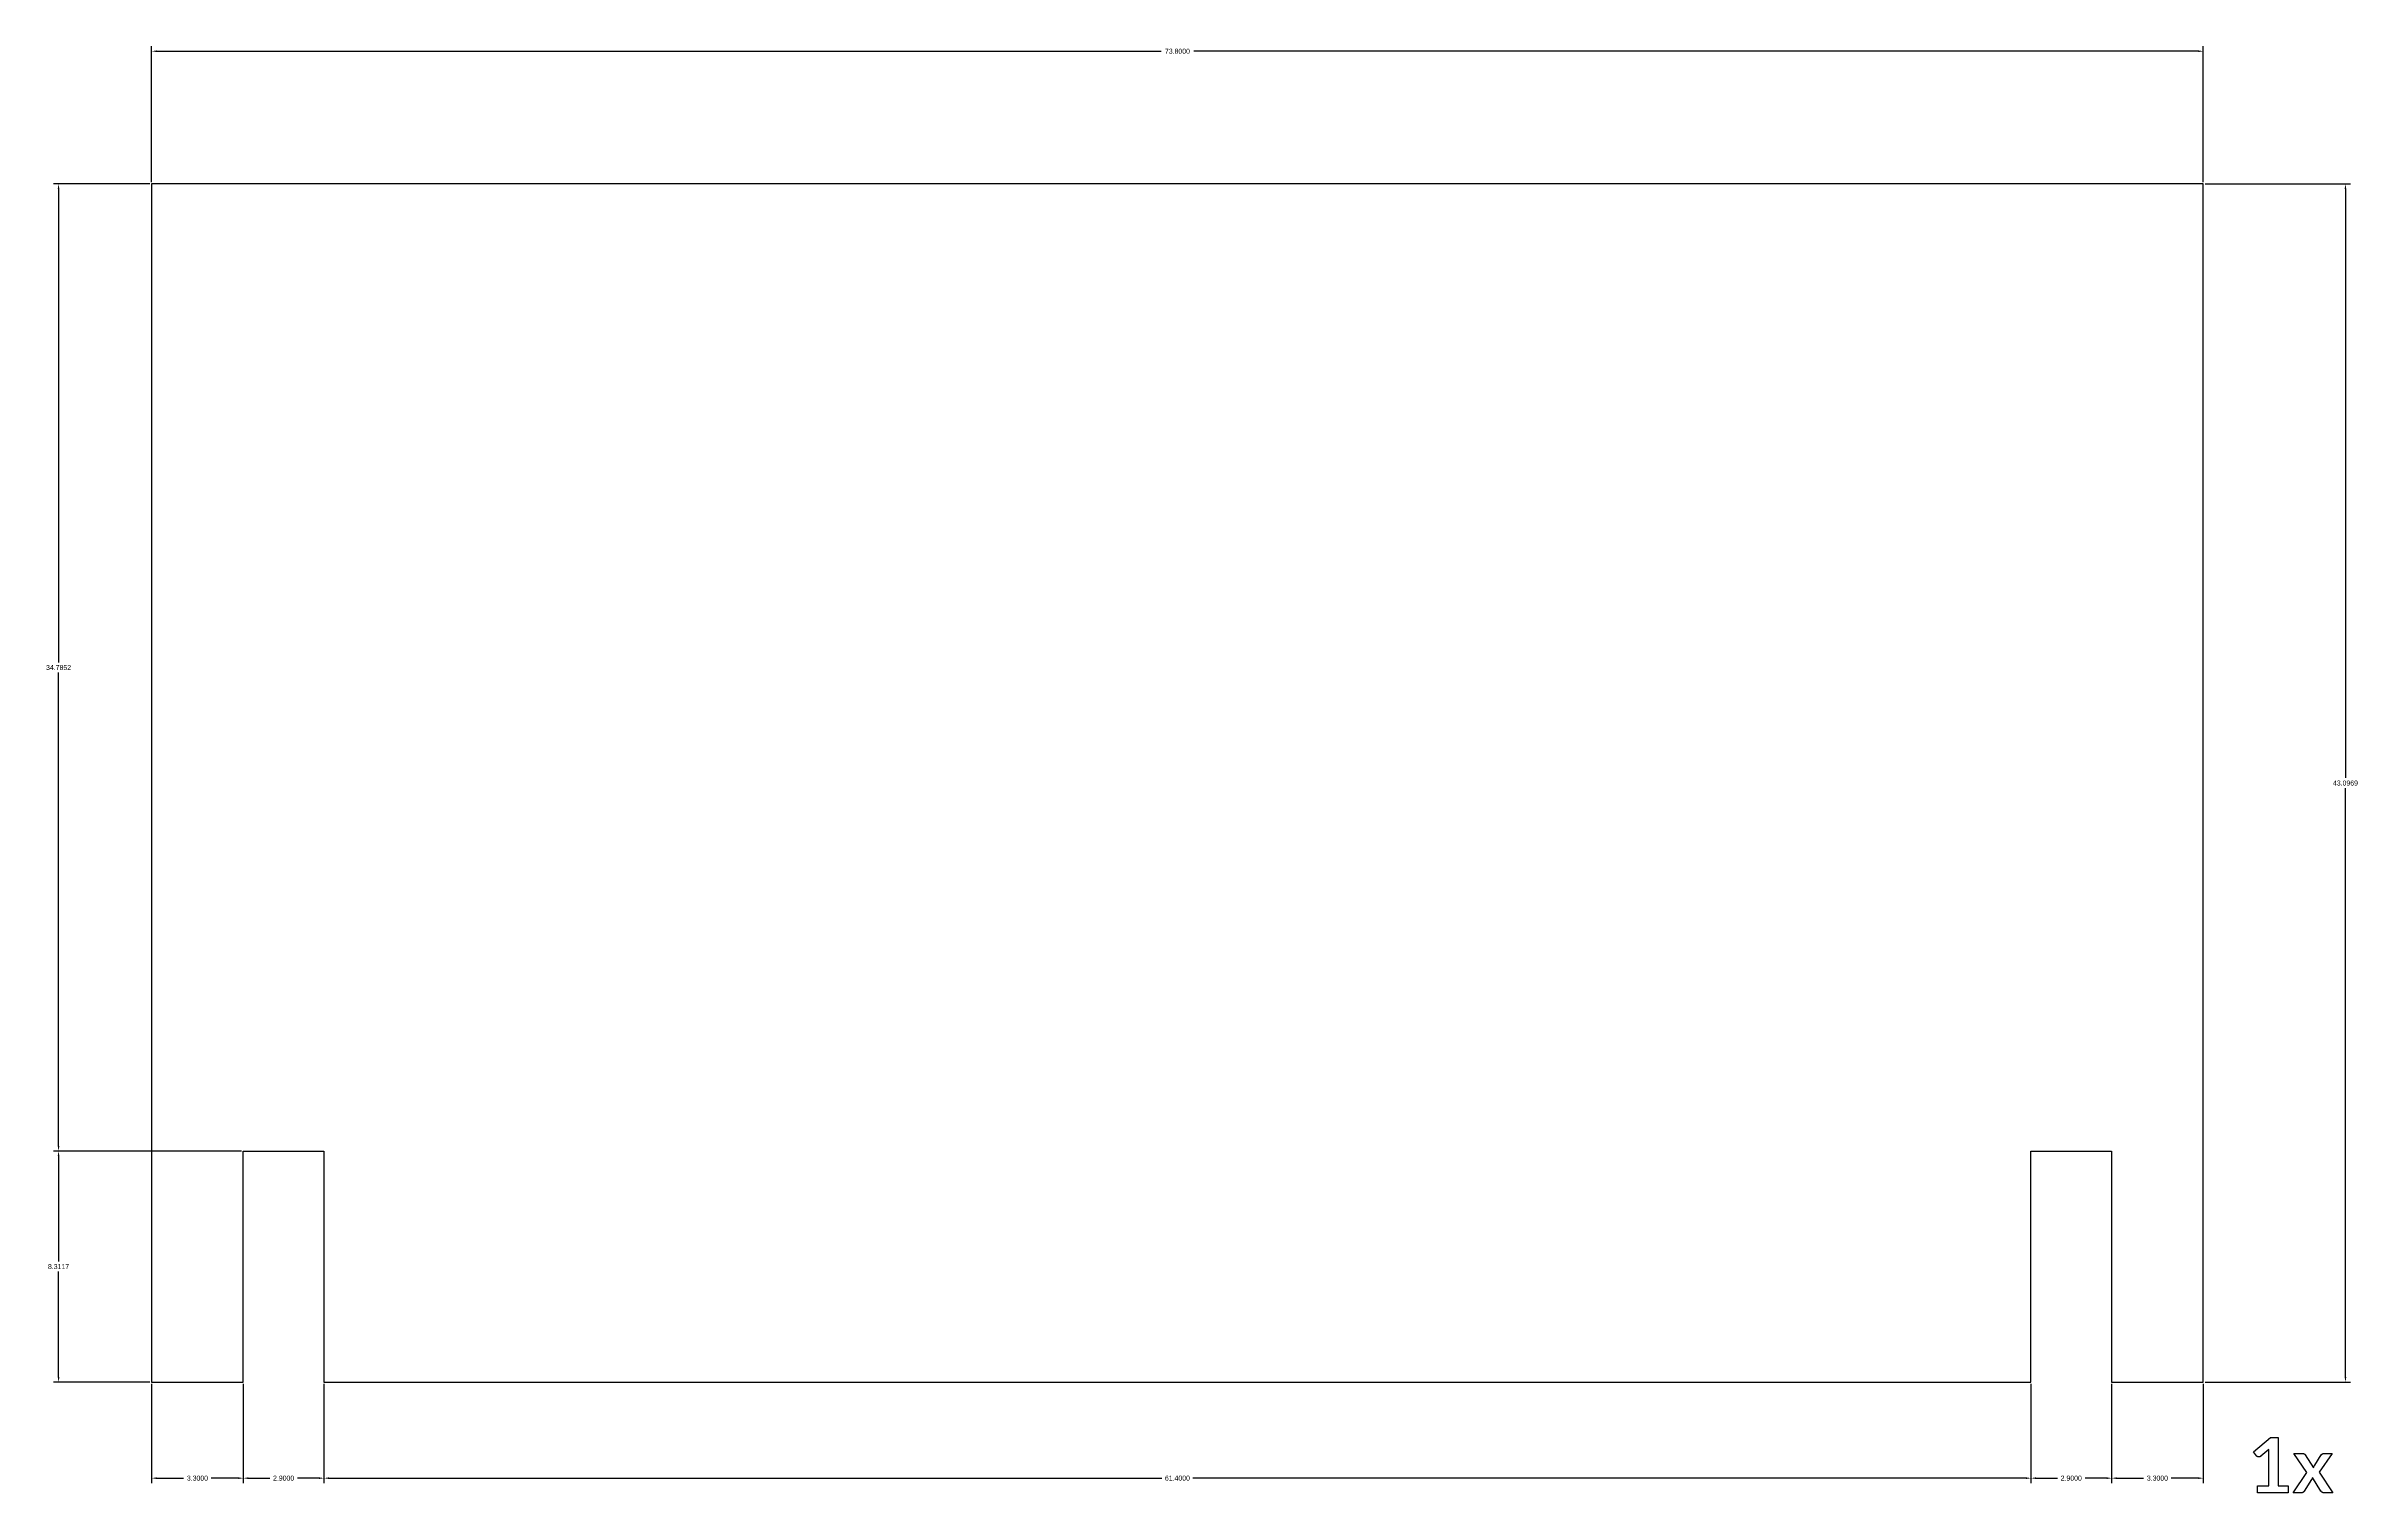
# Model space of a CAD drawing. Header units: millimetres. Extents: x -53 to 104, y -220 to 130.
# Drawn here: x -40.8 to 42.4, y -22.4 to 29.6 of the extents above; entities that cross this region are included whole.
import ezdxf

# ---------------------------------------------------------------- set-up
doc = ezdxf.new("R2010")
doc.units = ezdxf.units.MM
doc.header["$MEASUREMENT"] = 0
doc.layers.add('Standard', color=18, linetype='Continuous', true_color=0x000000)
doc.dimstyles.get("Standard").update_dxf_attribs({"dimtxt": 0.18, "dimasz": 0.18, "dimexe": 0.18, "dimexo": 0.0625, "dimgap": 0.09, "dimtad": 0, "dimtih": 1, "dimtoh": 1, "dimdec": 4, "dimzin": 0, "dimdsep": 46, "dimtxsty": 'Standard', "dimcen": 0.09, "dimadec": 0, "dimazin": 0, "dimtfac": 1, "dimtdec": 4, "dimtofl": 0, "dimtmove": 0, "dimatfit": 3, "dimfxl": 1, "dimtolj": 1, "dimtzin": 0, "dimarcsym": 0})

# ---------------------------------------------------------------- blocks, each defined once
blk = doc.blocks.new('*D69')
at = {"layer": 'Defpoints', "color": 0}
for p in [(-40.334, 24.637), (-36.988, 24.637), (-33.688, -10.149)]:
    blk.add_point(p, dxfattribs=at)
at = {"layer": 'Standard', "color": 0, "lineweight": -2}
for p, q in [((-37.051, 24.637), (-40.514, 24.637)), ((-40.334, 24.457), (-40.334, 7.428)), ((-40.334, -9.969), (-40.334, 7.06)), ((-33.751, -10.149), (-40.514, -10.149))]:
    blk.add_line(p, q, dxfattribs=at)
at = {"layer": 'Standard', "color": 0}
for points in [[(-40.304, 24.457), (-40.364, 24.457), (-40.334, 24.637)], [(-40.364, -9.969), (-40.304, -9.969), (-40.334, -10.149)]]:
    blk.add_solid(points, dxfattribs=at)
at = {"layer": 'Standard', "color": 0, "insert": (-40.334, 7.244), "char_height": 0.18, "attachment_point": 5}
blk.add_mtext('\\A1;34.7852', dxfattribs=at)
blk = doc.blocks.new('*D70')
at = {"layer": 'Defpoints', "color": 0}
for p in [(-40.334, -10.149), (-33.688, -10.149), (-36.988, -18.46)]:
    blk.add_point(p, dxfattribs=at)
at = {"layer": 'Standard', "color": 0, "lineweight": -2}
for p, q in [((-33.751, -10.149), (-40.514, -10.149)), ((-40.334, -10.329), (-40.334, -14.123)), ((-40.334, -18.28), (-40.334, -14.486)), ((-37.051, -18.46), (-40.514, -18.46))]:
    blk.add_line(p, q, dxfattribs=at)
at = {"layer": 'Standard', "color": 0}
for points in [[(-40.304, -10.329), (-40.364, -10.329), (-40.334, -10.149)], [(-40.364, -18.28), (-40.304, -18.28), (-40.334, -18.46)]]:
    blk.add_solid(points, dxfattribs=at)
at = {"layer": 'Standard', "color": 0, "insert": (-40.334, -14.305), "char_height": 0.18, "attachment_point": 5}
blk.add_mtext('\\A1;8.3117', dxfattribs=at)
blk = doc.blocks.new('*D71')
at = {"layer": 'Defpoints', "color": 0}
for p in [(-36.988, -18.46), (-33.688, -18.46), (-33.688, -21.914)]:
    blk.add_point(p, dxfattribs=at)
at = {"layer": 'Standard', "color": 0, "lineweight": -2}
for p, q in [((-36.988, -18.523), (-36.988, -22.094)), ((-33.688, -18.523), (-33.688, -22.094)), ((-36.808, -21.914), (-35.835, -21.914)), ((-33.868, -21.914), (-34.842, -21.914))]:
    blk.add_line(p, q, dxfattribs=at)
at = {"layer": 'Standard', "color": 0}
for points in [[(-36.808, -21.884), (-36.808, -21.944), (-36.988, -21.914)], [(-33.868, -21.944), (-33.868, -21.884), (-33.688, -21.914)]]:
    blk.add_solid(points, dxfattribs=at)
at = {"layer": 'Standard', "color": 0, "insert": (-35.338, -21.914), "char_height": 0.18, "attachment_point": 5}
blk.add_mtext('\\A1;3.3000', dxfattribs=at)
blk = doc.blocks.new('*D72')
at = {"layer": 'Defpoints', "color": 0}
for p in [(-33.688, -18.46), (-30.788, -18.46), (-30.788, -21.914)]:
    blk.add_point(p, dxfattribs=at)
at = {"layer": 'Standard', "color": 0, "lineweight": -2}
for p, q in [((-33.688, -18.523), (-33.688, -22.094)), ((-30.788, -18.523), (-30.788, -22.094)), ((-33.508, -21.914), (-32.735, -21.914)), ((-30.968, -21.914), (-31.741, -21.914))]:
    blk.add_line(p, q, dxfattribs=at)
at = {"layer": 'Standard', "color": 0}
for points in [[(-33.508, -21.884), (-33.508, -21.944), (-33.688, -21.914)], [(-30.968, -21.944), (-30.968, -21.884), (-30.788, -21.914)]]:
    blk.add_solid(points, dxfattribs=at)
at = {"layer": 'Standard', "color": 0, "insert": (-32.238, -21.914), "char_height": 0.18, "attachment_point": 5}
blk.add_mtext('\\A1;2.9000', dxfattribs=at)
blk = doc.blocks.new('*D73')
at = {"layer": 'Defpoints', "color": 0}
for p in [(-30.788, -18.46), (30.612, -18.46), (-30.788, -21.914)]:
    blk.add_point(p, dxfattribs=at)
at = {"layer": 'Standard', "color": 0, "lineweight": -2}
for p, q in [((-30.788, -18.523), (-30.788, -22.094)), ((30.612, -18.523), (30.612, -22.094)), ((-30.608, -21.914), (-0.645, -21.914)), ((30.432, -21.914), (0.469, -21.914))]:
    blk.add_line(p, q, dxfattribs=at)
at = {"layer": 'Standard', "color": 0}
for points in [[(-30.608, -21.884), (-30.608, -21.944), (-30.788, -21.914)], [(30.432, -21.944), (30.432, -21.884), (30.612, -21.914)]]:
    blk.add_solid(points, dxfattribs=at)
at = {"layer": 'Standard', "color": 0, "insert": (-0.088, -21.914), "char_height": 0.18, "attachment_point": 5}
blk.add_mtext('\\A1;61.4000', dxfattribs=at)
blk = doc.blocks.new('*D74')
at = {"layer": 'Defpoints', "color": 0}
for p in [(30.612, -18.46), (33.512, -18.46), (30.612, -21.914)]:
    blk.add_point(p, dxfattribs=at)
at = {"layer": 'Standard', "color": 0, "lineweight": -2}
for p, q in [((30.612, -18.523), (30.612, -22.094)), ((33.512, -18.523), (33.512, -22.094)), ((30.792, -21.914), (31.565, -21.914)), ((33.332, -21.914), (32.559, -21.914))]:
    blk.add_line(p, q, dxfattribs=at)
at = {"layer": 'Standard', "color": 0}
for points in [[(30.792, -21.884), (30.792, -21.944), (30.612, -21.914)], [(33.332, -21.944), (33.332, -21.884), (33.512, -21.914)]]:
    blk.add_solid(points, dxfattribs=at)
at = {"layer": 'Standard', "color": 0, "insert": (32.062, -21.914), "char_height": 0.18, "attachment_point": 5}
blk.add_mtext('\\A1;2.9000', dxfattribs=at)
blk = doc.blocks.new('*D75')
at = {"layer": 'Defpoints', "color": 0}
for p in [(33.512, -18.46), (36.812, -18.46), (33.512, -21.914)]:
    blk.add_point(p, dxfattribs=at)
at = {"layer": 'Standard', "color": 0, "lineweight": -2}
for p, q in [((33.512, -18.523), (33.512, -22.094)), ((36.812, -18.523), (36.812, -22.094)), ((33.692, -21.914), (34.665, -21.914)), ((36.632, -21.914), (35.658, -21.914))]:
    blk.add_line(p, q, dxfattribs=at)
at = {"layer": 'Standard', "color": 0}
for points in [[(33.692, -21.884), (33.692, -21.944), (33.512, -21.914)], [(36.632, -21.944), (36.632, -21.884), (36.812, -21.914)]]:
    blk.add_solid(points, dxfattribs=at)
at = {"layer": 'Standard', "color": 0, "insert": (35.162, -21.914), "char_height": 0.18, "attachment_point": 5}
blk.add_mtext('\\A1;3.3000', dxfattribs=at)
blk = doc.blocks.new('*D76')
at = {"layer": 'Defpoints', "color": 0}
for p in [(36.812, 24.637), (36.812, -18.46), (41.925, -18.46)]:
    blk.add_point(p, dxfattribs=at)
at = {"layer": 'Standard', "color": 0, "lineweight": -2}
for p, q in [((36.874, 24.637), (42.105, 24.637)), ((41.925, 24.457), (41.925, 3.272)), ((41.925, -18.28), (41.925, 2.904)), ((36.874, -18.46), (42.105, -18.46))]:
    blk.add_line(p, q, dxfattribs=at)
at = {"layer": 'Standard', "color": 0}
for points in [[(41.955, 24.457), (41.895, 24.457), (41.925, 24.637)], [(41.895, -18.28), (41.955, -18.28), (41.925, -18.46)]]:
    blk.add_solid(points, dxfattribs=at)
at = {"layer": 'Standard', "color": 0, "insert": (41.925, 3.088), "char_height": 0.18, "attachment_point": 5}
blk.add_mtext('\\A1;43.0969', dxfattribs=at)
blk = doc.blocks.new('*D77')
at = {"layer": 'Defpoints', "color": 0}
for p in [(36.812, 29.412), (-36.988, 24.637), (36.812, 24.637)]:
    blk.add_point(p, dxfattribs=at)
at = {"layer": 'Standard', "color": 0, "lineweight": -2}
for p, q in [((-36.988, 24.699), (-36.988, 29.592)), ((-36.808, 29.412), (-0.674, 29.412)), ((36.632, 29.412), (0.498, 29.412)), ((36.812, 24.699), (36.812, 29.592))]:
    blk.add_line(p, q, dxfattribs=at)
at = {"layer": 'Standard', "color": 0}
for points in [[(-36.808, 29.442), (-36.808, 29.382), (-36.988, 29.412)], [(36.632, 29.382), (36.632, 29.442), (36.812, 29.412)]]:
    blk.add_solid(points, dxfattribs=at)
at = {"layer": 'Standard', "color": 0, "insert": (-0.088, 29.412), "char_height": 0.18, "attachment_point": 5}
blk.add_mtext('\\A1;73.8000', dxfattribs=at)

msp = doc.modelspace()

# ---------------------------------------------------------------- linework, layer by layer
at = {"color": 54, "true_color": 0xb1941a}
msp.add_lwpolyline([(-36.98834, 24.63656), (-36.98835, -18.46039), (-33.68833, -18.46039), (-33.68833, -10.14865), (-30.78834, -10.14865), (-30.78834, -18.46039), (30.61168, -18.46039), (30.61167, -10.14865), (33.51167, -10.14865), (33.51167, -18.46039), (36.81166, -18.46039), (36.81166, 24.63655), (-36.98834, 24.63656)], dxfattribs=at)
at = {"layer": 'Standard'}
for p, q in [((38.61883, -20.96451), (39.22488, -20.44919)), ((39.22488, -20.44919), (39.50371, -20.44919)), ((39.50371, -20.44919), (39.50371, -22.18487)), ((38.72609, -21.11169), (38.61883, -20.96451)), ((39.16843, -20.88487), (38.88274, -21.12398)), ((39.1644, -22.18487), (39.1644, -21.0264)), ((40.53073, -21.71209), (40.06621, -21.02923)), ((40.06621, -21.02923), (40.39343, -21.02923)), ((40.47992, -21.07318), (40.77528, -21.54314)), ((40.81803, -21.451), (41.05573, -21.08003)), ((41.44605, -21.02923), (40.98295, -21.69697)), ((41.13395, -21.02923), (41.44605, -21.02923)), ((38.76178, -22.43911), (38.76178, -22.18487)), ((38.76178, -22.18487), (39.1644, -22.18487)), ((39.86117, -22.43911), (38.76178, -22.43911)), ((39.50371, -22.18487), (39.86117, -22.18487)), ((39.86117, -22.18487), (39.86117, -22.43911)), ((40.04706, -22.43911), (40.53073, -21.71209)), ((40.35069, -22.43911), (40.04706, -22.43911)), ((40.70674, -21.96773), (40.44282, -22.3758)), ((41.04061, -22.3758), (40.74242, -21.88527)), ((40.98295, -21.69697), (41.4652, -22.43911)), ((41.4652, -22.43911), (41.13819, -22.43911))]:
    msp.add_line(p, q, dxfattribs=at)
for points in [[(38.75069, -21.13427), (38.73416, -21.12398), (38.72609, -21.11169)], [(38.78849, -21.14868), (38.76722, -21.14455), (38.75069, -21.13427)], [(38.83385, -21.14808), (38.80976, -21.15282), (38.78849, -21.14868)], [(38.88274, -21.12398), (38.85795, -21.14334), (38.83385, -21.14808)], [(39.1644, -21.0264), (39.1644, -20.95765), (39.16843, -20.88487)], [(40.39343, -21.02923), (40.43053, -21.02923), (40.44837, -21.03951)], [(40.44837, -21.03951), (40.46621, -21.04979), (40.47992, -21.07318)], [(40.77528, -21.54314), (40.79041, -21.49636), (40.81803, -21.451)], [(41.05573, -21.08003), (41.08597, -21.02923), (41.13395, -21.02923)], [(40.40573, -22.41915), (40.38375, -22.43911), (40.35069, -22.43911)], [(40.44282, -22.3758), (40.4277, -22.39919), (40.40573, -22.41915)], [(40.72659, -21.92933), (40.71762, -21.94999), (40.70674, -21.96773)], [(40.74242, -21.88527), (40.73557, -21.90866), (40.72659, -21.92933)], [(41.07841, -22.41985), (41.05573, -22.4006), (41.04061, -22.3758)], [(41.13819, -22.43911), (41.10109, -22.43911), (41.07841, -22.41985)]]:
    msp.add_open_spline(points, degree=2, dxfattribs=at)

# ---------------------------------------------------------------- dimensions: what is measured, and where the dimension line sits
for base, p1, p2, picture, middle in [((36.81166, 29.41158), (-36.98834, 24.63656, 0), (36.81166, 24.63655, 0), '*D77', (-0.08834, 29.41158)), ((-33.68833, -21.91448), (-36.98835, -18.46039, 0), (-33.68833, -18.46039, 0), '*D71', (-35.33834, -21.91448)), ((-30.78834, -21.91448), (-33.68833, -18.46039, 0), (-30.78834, -18.46039, 0), '*D72', (-32.23834, -21.91448)), ((-30.78834, -21.91448), (30.61168, -18.46039, 0), (-30.78834, -18.46039, 0), '*D73', (-0.08833, -21.91448)), ((30.61168, -21.91448), (33.51167, -18.46039, 0), (30.61168, -18.46039, 0), '*D74', (32.06167, -21.91448)), ((33.51167, -21.91448), (36.81166, -18.46039, 0), (33.51167, -18.46039, 0), '*D75', (35.16166, -21.91448))]:
    dim = msp.add_linear_dim(base=base, p1=p1, p2=p2, dimstyle='Standard', dxfattribs=at)
    dim.commit()
    dim.dimension.update_dxf_attribs({"geometry": picture, "text_midpoint": middle})
for base, p1, p2, picture, middle in [((-40.3345, 24.63656), (-33.68833, -10.14865, 0), (-36.98834, 24.63656, 0), '*D69', (-40.3345, 7.24396)), ((41.9249, -18.46039), (36.81166, 24.63655, 0), (36.81166, -18.46039, 0), '*D76', (41.9249, 3.08808)), ((-40.3345, -10.14865), (-36.98835, -18.46039, 0), (-33.68833, -10.14865, 0), '*D70', (-40.3345, -14.30452))]:
    dim = msp.add_linear_dim(base=base, p1=p1, p2=p2, angle=90, dimstyle='Standard', dxfattribs=at)
    dim.commit()
    dim.dimension.update_dxf_attribs({"geometry": picture, "text_midpoint": middle})

doc.saveas('drawing.dxf')
